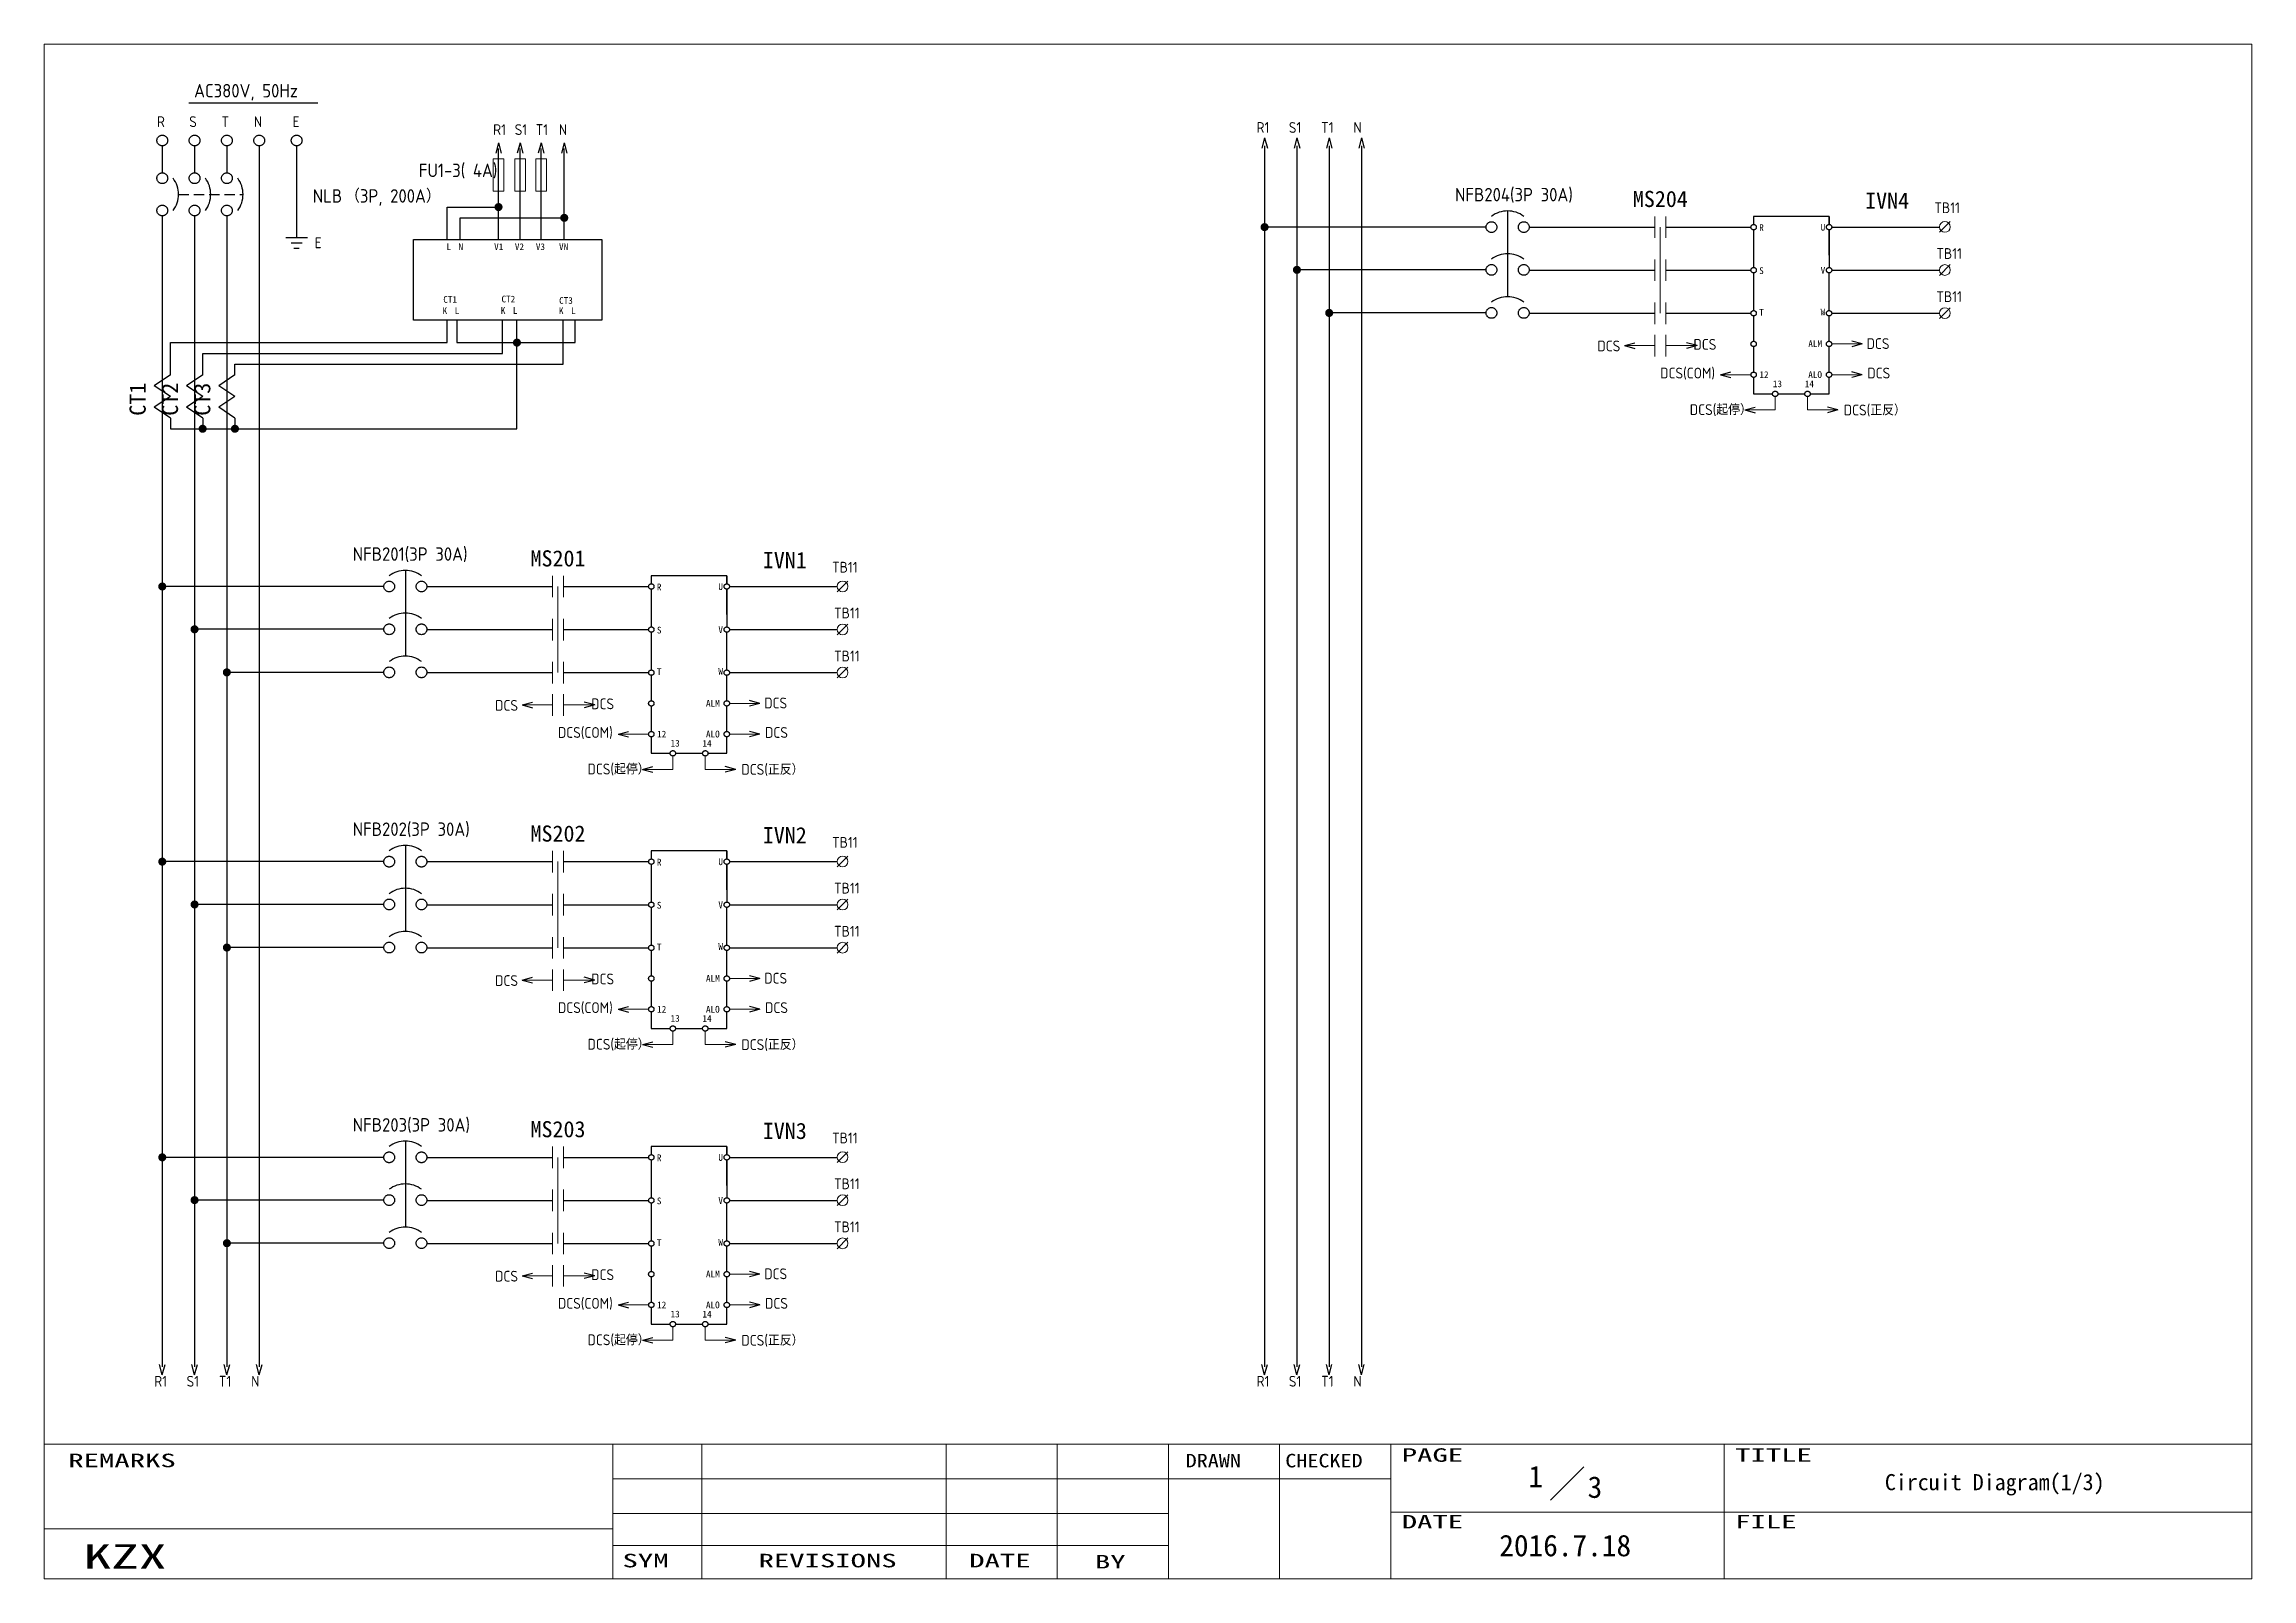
# Model space of a CAD drawing. Extents: x -176 to 1279, y -463 to 285.
# Drawn here: x -176 to 234, y -462.8 to -177.8 of the extents above; entities that cross this region are included whole.
import ezdxf
from ezdxf.enums import TextEntityAlignment as Align

# ---------------------------------------------------------------- set-up
doc = ezdxf.new("R2010")
doc.units = 0
doc.header["$LTSCALE"] = 0.3
doc.header["$MEASUREMENT"] = 0
doc.linetypes.add('HIDDEN', pattern=[9.525, 6.35, -3.175])
doc.linetypes.add('実線', pattern=[20001, 20000, -1])
doc.layers.get('0').update_dxf_attribs({"linetype": '実線'})
for name, color, linetype, lineweight in [('01図枠', 5, 'CONTINUOUS', 9), ('02接続図', 7, 'CONTINUOUS', 5), ('10外形', 7, 'CONTINUOUS', 9)]:
    doc.layers.add(name, color=color, linetype=linetype, lineweight=lineweight)
for name, color, linetype in [('04部品記号', 3, 'CONTINUOUS'), ('05線番', 4, 'CONTINUOUS'), ('BLOCK', 7, 'CONTINUOUS'), ('図形１', 7, '実線')]:
    doc.layers.add(name, color=color, linetype=linetype)
doc.styles.add('電気標準', font='ISOCP.shx', dxfattribs={"height": 2.5, "bigfont": 'extfont.shx'})
doc.styles.add('ＭＳＰゴシック', font='')
doc.styles.get('ＭＳＰゴシック').set_extended_font_data('SimSun')

msp = doc.modelspace()

# ---------------------------------------------------------------- texts
at = {"layer": '01図枠', "linetype": 'Continuous', "lineweight": 5, "style": 'ＭＳＰゴシック'}
for s, height, width, p in [('PAGE', 2.513, 1.666667, (76.1, -438.6)), ('TITLE', 2.513, 1.666667, (138.01, -438.6)), ('REMARKS', 2.513, 1.666667, (-171.54, -439.6)), ('DRAWN', 2.513, 1.2, (35.97, -439.63)), ('CHECKED', 2.513, 1.2, (54.47, -439.63)), ('DATE', 2.513, 1.666667, (76.1, -450.98)), ('FILE', 2.513, 1.666667, (138.01, -450.98)), ('KZX', 4.523, 1.666667, (-168.7, -456.44)), ('SYM', 2.513, 1.666667, (-68.62, -458.2))]:
    msp.add_text(s, height=height, dxfattribs=dict(at, width=width)).set_placement(p, align=Align.TOP_LEFT)
at = {"layer": '01図枠', "linetype": 'Continuous', "lineweight": 5, "style": 'ＭＳＰゴシック', "width": 1.666667}
for s, p in [('REVISIONS', (-30.53, -458.2)), ('DATE', (1.47, -458.2)), ('BY', (21.97, -458.41))]:
    msp.add_text(s, height=2.513, dxfattribs=at).set_placement(p, align=Align.TOP_CENTER)
at = {"layer": '02接続図', "style": 'ＭＳＰゴシック'}
for s, p in [('1', (100.97, -443.84)), ('3', (111.97, -445.84)), ('2016.7.18', (106.45, -456.69))]:
    msp.add_text(s, height=4, dxfattribs=at).set_placement(p, align=Align.MIDDLE)
msp.add_text('Circuit Diagram(1/3)', height=3, dxfattribs=at).set_placement((165.81, -444.89), align=Align.MIDDLE_LEFT)
at = {"layer": '04部品記号', "linetype": 'Continuous', "style": 'ＭＳＰゴシック'}
for s, p in [('MS204', (124.12, -206.59)), ('IVN4', (166.24, -206.91)), ('MS201', (-80.6, -273.34)), ('IVN1', (-38.48, -273.66)), ('MS202', (-80.6, -324.44)), ('IVN2', (-38.48, -324.75)), ('MS203', (-80.6, -379.34)), ('IVN3', (-38.48, -379.66))]:
    msp.add_text(s, height=3, dxfattribs=at).set_placement(p, align=Align.MIDDLE_CENTER)
at = {"layer": '04部品記号', "style": 'ＭＳＰゴシック'}
for s, p in [('CT1', (-158.67, -246.85)), ('CT2', (-152.67, -246.85)), ('CT3', (-146.67, -246.85))]:
    msp.add_text(s, height=3, rotation=90, dxfattribs=at).set_placement(p, align=Align.MIDDLE_LEFT)
at = {"layer": '05線番', "style": 'ＭＳＰゴシック'}
for s, p in [('R', (142.48, -211.91)), ('U', (153.89, -211.84)), ('L', (-101.32, -215.46)), ('N', (-99.07, -215.46)), ('V1', (-92.46, -215.46)), ('V2', (-88.61, -215.46)), ('V3', (-84.71, -215.46)), ('VN', (-80.41, -215.46)), ('S', (142.48, -219.91)), ('V', (153.89, -219.84)), ('CT1', (-101.9, -225.25)), ('CT2', (-91.09, -225.18)), ('CT3', (-80.39, -225.45)), ('K', (-102.04, -227.35)), ('L', (-99.78, -227.35)), ('K', (-91.23, -227.31)), ('L', (-88.98, -227.31)), ('K', (-80.43, -227.36)), ('L', (-78.18, -227.36)), ('T', (142.48, -227.65)), ('W', (153.89, -227.58)), ('ALM', (151.6, -233.49)), ('12', (142.52, -239.22)), ('13', (145.02, -240.92)), ('14', (150.94, -240.94)), ('ALO', (151.59, -239.22)), ('R', (-62.24, -278.66)), ('U', (-50.82, -278.59)), ('S', (-62.24, -286.66)), ('V', (-50.82, -286.59)), ('T', (-62.24, -294.4)), ('W', (-50.82, -294.33)), ('ALM', (-53.12, -300.24)), ('12', (-62.19, -305.97)), ('13', (-59.69, -307.67)), ('14', (-53.78, -307.69)), ('ALO', (-53.12, -305.97)), ('R', (-62.24, -329.75)), ('U', (-50.82, -329.68)), ('S', (-62.24, -337.75)), ('V', (-50.82, -337.68)), ('T', (-62.24, -345.49)), ('W', (-50.82, -345.42)), ('ALM', (-53.12, -351.33)), ('12', (-62.19, -357.07)), ('ALO', (-53.12, -357.07)), ('13', (-59.69, -358.76)), ('14', (-53.78, -358.79)), ('R', (-62.24, -384.66)), ('U', (-50.82, -384.59)), ('S', (-62.24, -392.66)), ('V', (-50.82, -392.59)), ('T', (-62.24, -400.4)), ('W', (-50.82, -400.33)), ('ALM', (-53.12, -406.24)), ('12', (-62.19, -411.97)), ('13', (-59.69, -413.67)), ('14', (-53.78, -413.69)), ('ALO', (-53.12, -411.97))]:
    msp.add_text(s, height=1.25, dxfattribs=at).set_placement(p, align=Align.MIDDLE_LEFT)
at = {"layer": '図形１', "color": 7, "linetype": '実線', "style": '電気標準'}
for s, height, p in [('AC380V, 50Hz', 2.5, (-148.18, -187.74)), ('R', 2, (-155.09, -193.24)), ('S', 2, (-149.09, -193.24)), ('T', 2, (-143.09, -193.24)), ('N', 2, (-137.09, -193.24)), ('E', 2, (-129.89, -193.24)), ('R1', 2, (49.12, -194.32)), ('S1', 2, (55.12, -194.32)), ('T1', 2, (61.12, -194.32)), ('N', 2, (67.12, -194.32)), ('R1', 2, (-92.65, -194.71)), ('S1', 2, (-88.64, -194.71)), ('T1', 2, (-84.74, -194.71)), ('N', 2, (-80.45, -194.71)), ('TB11', 2, (175.01, -209.23)), ('TB11', 2, (175.38, -217.73)), ('TB11', 2, (175.38, -225.73)), ('DCS', 2, (112.43, -234.89)), ('DCS', 2, (130.27, -234.6)), ('DCS', 2, (162.42, -234.45)), ('DCS(COM)', 2, (124.09, -239.93)), ('DCS', 2, (162.56, -239.93)), ('DCS(起停）', 2, (129.59, -246.71)), ('DCS(正反）', 2, (158.18, -246.79)), ('TB11', 2, (-29.7, -275.98)), ('TB11', 2, (-29.33, -284.48)), ('TB11', 2, (-29.33, -292.48)), ('DCS', 2, (-42.3, -301.2)), ('DCS', 2, (-92.28, -301.64)), ('DCS', 2, (-74.44, -301.35)), ('DCS(COM)', 2, (-80.62, -306.67)), ('DCS', 2, (-42.15, -306.67)), ('DCS(起停）', 2, (-75.12, -313.46)), ('DCS(正反）', 2, (-46.54, -313.53)), ('TB11', 2, (-29.7, -327.08)), ('TB11', 2, (-29.33, -335.58)), ('TB11', 2, (-29.33, -343.58)), ('DCS', 2, (-92.28, -352.74)), ('DCS', 2, (-74.44, -352.44)), ('DCS', 2, (-42.3, -352.3)), ('DCS(COM)', 2, (-80.62, -357.77)), ('DCS', 2, (-42.15, -357.77)), ('DCS(起停）', 2, (-75.12, -364.56)), ('DCS(正反）', 2, (-46.54, -364.63)), ('TB11', 2, (-29.7, -381.98)), ('TB11', 2, (-29.33, -390.48)), ('TB11', 2, (-29.33, -398.48)), ('DCS', 2, (-92.28, -407.64)), ('DCS', 2, (-74.44, -407.35)), ('DCS', 2, (-42.3, -407.2)), ('DCS(COM)', 2, (-80.62, -412.68)), ('DCS', 2, (-42.15, -412.68)), ('DCS(起停）', 2, (-75.12, -419.46)), ('DCS(正反）', 2, (-46.54, -419.54)), ('R1', 2, (-155.59, -427.15)), ('S1', 2, (-149.59, -427.15)), ('T1', 2, (-143.59, -427.15)), ('N', 2, (-137.59, -427.15)), ('R1', 2, (49.12, -427.15)), ('S1', 2, (55.12, -427.15)), ('T1', 2, (61.12, -427.15)), ('N', 2, (67.12, -427.15))]:
    msp.add_text(s, height=height, dxfattribs=at).set_placement(p)
at = {"layer": '図形１', "color": 4, "style": '電気標準'}
for s, p in [('FU1-3( 4A)', (-106.45, -202.53)), ('NLB', (-126.14, -207.28)), ('（3P, 200A）', (-120.14, -207.28)), ('NFB204(3P 30A)', (85.98, -207.04)), ('NFB201(3P 30A)', (-118.73, -273.79)), ('NFB202(3P 30A)', (-118.73, -324.88)), ('NFB203(3P 30A)', (-118.73, -379.79))]:
    msp.add_text(s, height=2.5, dxfattribs=at).set_placement(p)
at = {"layer": '図形１', "color": 7, "linetype": '実線', "style": '電気標準'}
msp.add_text('E', height=2, dxfattribs=at).set_placement((-125.14, -215.74), align=Align.CENTER)

# ---------------------------------------------------------------- blocks, each defined once
blk = doc.blocks.new('矢印（右向）')
at = {"layer": 'BLOCK'}
for q in [(-1.93, 0.52), (-1.93, -0.52)]:
    blk.add_line((0, 0), q, dxfattribs=at)

# ---------------------------------------------------------------- linework, layer by layer
for p, q in [((-91.65, -214.1), (-91.65, -197.21)), ((-87.64, -214.1), (-87.64, -197.21)), ((-83.74, -214.1), (-83.74, -197.21)), ((-79.45, -214.1), (-79.45, -197.21)), ((-101.18, -214.1), (-101.18, -208.1)), ((-101.18, -208.1), (-91.65, -208.1)), ((95.76, -208.82), (95.76, -224.76)), ((-98.75, -214.1), (-98.75, -210.1)), ((-98.75, -210.1), (-79.45, -210.1)), ((91.76, -211.82), (50.62, -211.82)), ((99.76, -211.82), (123.11, -211.82)), ((125.11, -211.82), (140.95, -211.82)), ((141.45, -209.82), (141.45, -211.32)), ((155.46, -209.82), (141.45, -209.82)), ((141.45, -212.32), (141.45, -219.32)), ((155.46, -211.32), (155.46, -209.82)), ((155.46, -209.82), (155.46, -211.32)), ((155.46, -217.02), (155.46, -212.32)), ((155.46, -212.32), (155.46, -219.32)), ((155.96, -211.82), (157.96, -211.82)), ((155.96, -211.82), (175.96, -211.82)), ((-107.46, -214.1), (-72.46, -214.1)), ((-107.46, -229.1), (-107.46, -214.1)), ((-72.46, -214.1), (-72.46, -229.1)), ((91.76, -219.76), (56.62, -219.76)), ((99.76, -219.82), (123.11, -219.82)), ((125.11, -219.82), (140.95, -219.82)), ((141.45, -220.32), (141.45, -227.32)), ((155.46, -227.32), (155.46, -220.32)), ((155.96, -219.82), (175.96, -219.82)), ((-72.46, -229.1), (-107.46, -229.1)), ((-101.21, -233.27), (-101.21, -229.1)), ((-99.36, -229.1), (-99.36, -233.27)), ((-90.89, -235.27), (-90.89, -229.1)), ((-88.23, -249.27), (-88.23, -229.1)), ((-79.67, -237.27), (-79.67, -229.1)), ((-77.43, -233.27), (-77.43, -229.1)), ((91.76, -227.76), (62.62, -227.76)), ((99.76, -227.82), (123.11, -227.82)), ((125.11, -227.82), (140.95, -227.82)), ((141.45, -228.32), (141.45, -233.02)), ((155.46, -233.02), (155.46, -228.32)), ((155.96, -227.82), (175.96, -227.82)), ((-152.59, -239.27), (-152.59, -233.27)), ((-152.59, -233.27), (-101.21, -233.27)), ((-99.36, -233.27), (-77.43, -233.27)), ((-146.59, -239.27), (-146.59, -235.27)), ((-146.59, -235.27), (-90.89, -235.27)), ((-140.59, -239.27), (-140.59, -237.27)), ((-140.59, -237.27), (-79.67, -237.27)), ((141.45, -234.02), (141.45, -238.73)), ((155.46, -238.73), (155.46, -234.02)), ((141.45, -239.73), (141.45, -242.79)), ((155.46, -242.79), (155.46, -239.73)), ((141.45, -242.79), (144.95, -242.79)), ((145.95, -242.79), (150.96, -242.79)), ((151.96, -242.79), (155.46, -242.79)), ((-152.59, -247.27), (-152.59, -249.27)), ((-152.59, -249.27), (-88.23, -249.27)), ((-146.59, -247.27), (-146.59, -249.27)), ((-140.59, -247.27), (-140.59, -249.27)), ((-112.95, -278.56), (-154.09, -278.56)), ((-108.95, -275.56), (-108.95, -291.51)), ((-104.95, -278.56), (-81.6, -278.56)), ((-79.6, -278.56), (-63.77, -278.56)), ((-63.27, -276.56), (-63.27, -278.06)), ((-49.25, -276.56), (-63.27, -276.56)), ((-49.25, -278.06), (-49.25, -276.56)), ((-49.25, -276.56), (-49.25, -278.06)), ((-48.75, -278.56), (-46.75, -278.56)), ((-48.75, -278.56), (-28.75, -278.56)), ((-63.27, -279.06), (-63.27, -286.06)), ((-49.25, -283.77), (-49.25, -279.06)), ((-49.25, -279.06), (-49.25, -286.06)), ((-112.95, -286.51), (-148.09, -286.51)), ((-104.95, -286.56), (-81.6, -286.56)), ((-79.6, -286.56), (-63.77, -286.56)), ((-48.75, -286.56), (-28.75, -286.56)), ((-63.27, -287.06), (-63.27, -294.06)), ((-49.25, -294.06), (-49.25, -287.06)), ((-112.95, -294.51), (-142.09, -294.51)), ((-104.95, -294.56), (-81.6, -294.56)), ((-79.6, -294.56), (-63.77, -294.56)), ((-63.27, -295.06), (-63.27, -299.77)), ((-49.25, -299.77), (-49.25, -295.06)), ((-48.75, -294.56), (-28.75, -294.56)), ((-63.27, -300.77), (-63.27, -305.48)), ((-49.25, -305.48), (-49.25, -300.77)), ((-63.27, -306.48), (-63.27, -309.54)), ((-49.25, -309.54), (-49.25, -306.48)), ((-63.27, -309.54), (-59.77, -309.54)), ((-58.77, -309.54), (-53.75, -309.54)), ((-52.75, -309.54), (-49.25, -309.54)), ((-108.95, -326.66), (-108.95, -342.61)), ((-63.27, -327.66), (-63.27, -329.16)), ((-49.25, -327.66), (-63.27, -327.66)), ((-49.25, -329.16), (-49.25, -327.66)), ((-49.25, -327.66), (-49.25, -329.16)), ((-112.95, -329.66), (-154.09, -329.66)), ((-104.95, -329.66), (-81.6, -329.66)), ((-79.6, -329.66), (-63.77, -329.66)), ((-63.27, -330.16), (-63.27, -337.16)), ((-49.25, -334.87), (-49.25, -330.16)), ((-49.25, -330.16), (-49.25, -337.16)), ((-48.75, -329.66), (-46.75, -329.66)), ((-48.75, -329.66), (-28.75, -329.66)), ((-112.95, -337.61), (-148.09, -337.61)), ((-104.95, -337.66), (-81.6, -337.66)), ((-79.6, -337.66), (-63.77, -337.66)), ((-63.27, -338.16), (-63.27, -345.16)), ((-49.25, -345.16), (-49.25, -338.16)), ((-48.75, -337.66), (-28.75, -337.66)), ((-112.95, -345.61), (-142.09, -345.61)), ((-104.95, -345.66), (-81.6, -345.66)), ((-79.6, -345.66), (-63.77, -345.66)), ((-63.27, -346.16), (-63.27, -350.87)), ((-49.25, -350.87), (-49.25, -346.16)), ((-48.75, -345.66), (-28.75, -345.66)), ((-63.27, -351.87), (-63.27, -356.57)), ((-49.25, -356.57), (-49.25, -351.87)), ((-63.27, -357.57), (-63.27, -360.64)), ((-63.27, -360.64), (-59.77, -360.64)), ((-58.77, -360.64), (-53.75, -360.64)), ((-52.75, -360.64), (-49.25, -360.64)), ((-49.25, -360.64), (-49.25, -357.57)), ((-112.95, -384.57), (-154.09, -384.57)), ((-108.95, -381.57), (-108.95, -397.51)), ((-104.95, -384.57), (-81.6, -384.57)), ((-79.6, -384.57), (-63.77, -384.57)), ((-63.27, -382.57), (-63.27, -384.07)), ((-49.25, -382.57), (-63.27, -382.57)), ((-63.27, -385.07), (-63.27, -392.07)), ((-49.25, -384.07), (-49.25, -382.57)), ((-49.25, -382.57), (-49.25, -384.07)), ((-49.25, -389.77), (-49.25, -385.07)), ((-49.25, -385.07), (-49.25, -392.07)), ((-48.75, -384.57), (-46.75, -384.57)), ((-48.75, -384.57), (-28.75, -384.57)), ((-112.95, -392.51), (-148.09, -392.51)), ((-104.95, -392.57), (-81.6, -392.57)), ((-79.6, -392.57), (-63.77, -392.57)), ((-63.27, -393.07), (-63.27, -400.07)), ((-49.25, -400.07), (-49.25, -393.07)), ((-48.75, -392.57), (-28.75, -392.57)), ((-112.95, -400.51), (-142.09, -400.51)), ((-104.95, -400.57), (-81.6, -400.57)), ((-79.6, -400.57), (-63.77, -400.57)), ((-63.27, -401.07), (-63.27, -405.77)), ((-49.25, -405.77), (-49.25, -401.07)), ((-48.75, -400.57), (-28.75, -400.57)), ((-63.27, -406.77), (-63.27, -411.48)), ((-49.25, -411.48), (-49.25, -406.77)), ((-63.27, -412.48), (-63.27, -415.54)), ((-49.25, -415.54), (-49.25, -412.48)), ((-63.27, -415.54), (-59.77, -415.54)), ((-58.77, -415.54), (-53.75, -415.54)), ((-52.75, -415.54), (-49.25, -415.54))]:
    msp.add_line(p, q)
at = {"color": 7, "linetype": 'HIDDEN'}
msp.add_line((-151.09, -205.74), (-139.09, -205.74), dxfattribs=at)
for centre in [(141.45, -211.82), (155.46, -211.82), (141.45, -219.82), (155.46, -219.82), (141.45, -227.82), (155.46, -227.82), (141.45, -233.52), (155.46, -233.52), (141.45, -239.23), (155.46, -239.23), (145.45, -242.79), (151.46, -242.79), (-63.27, -278.56), (-49.25, -278.56), (-63.27, -286.56), (-49.25, -286.56), (-63.27, -294.56), (-49.25, -294.56), (-63.27, -300.27), (-49.25, -300.27), (-63.27, -305.98), (-49.25, -305.98), (-59.27, -309.54), (-53.25, -309.54), (-63.27, -329.66), (-49.25, -329.66), (-63.27, -337.66), (-49.25, -337.66), (-63.27, -345.66), (-49.25, -345.66), (-63.27, -351.37), (-49.25, -351.37), (-63.27, -357.07), (-49.25, -357.07), (-59.27, -360.64), (-53.25, -360.64), (-63.27, -384.57), (-49.25, -384.57), (-63.27, -392.57), (-49.25, -392.57), (-63.27, -400.57), (-49.25, -400.57), (-63.27, -406.27), (-49.25, -406.27), (-63.27, -411.98), (-49.25, -411.98), (-59.27, -415.54), (-53.25, -415.54)]:
    msp.add_circle(centre, 0.5)
at = {"layer": '01図枠', "linetype": 'Continuous', "lineweight": 5}
for p, q in [((-176.03, -462.84), (-176.03, -177.84)), ((-176.03, -177.84), (233.97, -177.84)), ((233.97, -177.84), (233.97, -462.84)), ((-176.03, -437.84), (233.97, -437.84)), ((-70.42, -437.84), (-70.42, -462.84)), ((-53.91, -437.84), (-53.91, -462.84)), ((-8.51, -437.84), (-8.51, -462.84)), ((12.13, -437.84), (12.13, -462.84)), ((32.76, -437.84), (32.76, -462.84)), ((53.4, -462.84), (53.4, -437.84)), ((74.04, -437.84), (74.04, -462.84)), ((135.95, -462.84), (135.95, -437.84)), ((109.89, -442.04), (103.7, -448.23)), ((-70.42, -444.27), (32.76, -444.27)), ((32.76, -444.27), (74.04, -444.27)), ((-70.42, -450.7), (32.76, -450.7)), ((74.04, -450.46), (233.97, -450.46)), ((-70.42, -453.56), (-176.03, -453.56)), ((-70.42, -456.65), (32.76, -456.65)), ((233.97, -462.84), (-176.03, -462.84))]:
    msp.add_line(p, q, dxfattribs=at)
at = {"layer": '02接続図', "linetype": 'Continuous'}
for p, q in [((123.11, -213.82), (123.11, -209.82)), ((124.11, -211.82), (124.11, -227.82)), ((125.11, -213.82), (125.11, -209.82)), ((175.96, -212.79), (177.96, -210.79)), ((123.11, -221.82), (123.11, -217.82)), ((125.11, -221.82), (125.11, -217.82)), ((175.96, -220.79), (177.96, -218.79)), ((123.11, -229.82), (123.11, -225.82)), ((125.11, -229.82), (125.11, -225.82)), ((175.96, -228.79), (177.96, -226.79)), ((123.11, -235.82), (123.11, -231.82)), ((125.11, -235.82), (125.11, -231.82)), ((-81.6, -280.56), (-81.6, -276.56)), ((-80.6, -278.56), (-80.6, -294.56)), ((-79.6, -280.56), (-79.6, -276.56)), ((-28.75, -279.54), (-26.75, -277.54)), ((-81.6, -288.56), (-81.6, -284.56)), ((-79.6, -288.56), (-79.6, -284.56)), ((-28.75, -287.54), (-26.75, -285.54)), ((-81.6, -296.56), (-81.6, -292.56)), ((-79.6, -296.56), (-79.6, -292.56)), ((-28.75, -295.54), (-26.75, -293.54)), ((-81.6, -302.56), (-81.6, -298.56)), ((-79.6, -302.56), (-79.6, -298.56)), ((-81.6, -331.66), (-81.6, -327.66)), ((-79.6, -331.66), (-79.6, -327.66)), ((-80.6, -329.66), (-80.6, -345.66)), ((-28.75, -330.63), (-26.75, -328.63)), ((-81.6, -339.66), (-81.6, -335.66)), ((-79.6, -339.66), (-79.6, -335.66)), ((-28.75, -338.63), (-26.75, -336.63)), ((-81.6, -347.66), (-81.6, -343.66)), ((-79.6, -347.66), (-79.6, -343.66)), ((-28.75, -346.63), (-26.75, -344.63)), ((-81.6, -353.66), (-81.6, -349.66)), ((-79.6, -353.66), (-79.6, -349.66)), ((-81.6, -386.57), (-81.6, -382.57)), ((-80.6, -384.57), (-80.6, -400.57)), ((-79.6, -386.57), (-79.6, -382.57)), ((-28.75, -385.54), (-26.75, -383.54)), ((-81.6, -394.57), (-81.6, -390.57)), ((-79.6, -394.57), (-79.6, -390.57)), ((-28.75, -393.54), (-26.75, -391.54)), ((-81.6, -402.57), (-81.6, -398.57)), ((-79.6, -402.57), (-79.6, -398.57)), ((-28.75, -401.54), (-26.75, -399.54)), ((-81.6, -408.57), (-81.6, -404.57)), ((-79.6, -408.57), (-79.6, -404.57))]:
    msp.add_line(p, q, dxfattribs=at)
for centre in [(176.96, -211.79), (176.96, -219.79), (176.96, -227.79), (-27.75, -278.54), (-27.75, -286.54), (-27.75, -294.54), (-27.75, -329.63), (-27.75, -337.63), (-27.75, -345.63), (-27.75, -384.54), (-27.75, -392.54), (-27.75, -400.54)]:
    msp.add_circle(centre, 1, dxfattribs=at)
at = {"layer": '10外形'}
for p, q in [((-92.65, -205.14), (-92.65, -199.14)), ((-92.65, -199.14), (-91.65, -199.14)), ((-91.65, -199.14), (-90.65, -199.14)), ((-90.65, -199.14), (-90.65, -205.14)), ((-88.64, -205.14), (-88.64, -199.14)), ((-88.64, -199.14), (-87.64, -199.14)), ((-87.64, -199.14), (-86.64, -199.14)), ((-86.64, -199.14), (-86.64, -205.14)), ((-84.74, -205.14), (-84.74, -199.14)), ((-84.74, -199.14), (-83.74, -199.14)), ((-83.74, -199.14), (-82.74, -199.14)), ((-82.74, -199.14), (-82.74, -205.14)), ((-90.65, -205.14), (-92.65, -205.14)), ((-86.64, -205.14), (-88.64, -205.14)), ((-82.74, -205.14), (-84.74, -205.14)), ((155.96, -233.52), (161.61, -233.52)), ((123.11, -233.82), (117.47, -233.82)), ((125.28, -233.82), (130.93, -233.82)), ((140.95, -239.23), (135.3, -239.23)), ((155.96, -239.23), (161.61, -239.23)), ((145.45, -245.77), (139.8, -245.77)), ((145.45, -243.29), (145.45, -245.77)), ((151.46, -243.29), (151.46, -245.77)), ((151.46, -245.77), (157.11, -245.77)), ((-81.6, -300.56), (-87.25, -300.56)), ((-79.44, -300.56), (-73.79, -300.56)), ((-48.75, -300.27), (-43.1, -300.27)), ((-63.77, -305.98), (-69.41, -305.98)), ((-48.75, -305.98), (-43.1, -305.98)), ((-59.27, -310.04), (-59.27, -312.52)), ((-53.25, -310.04), (-53.25, -312.52)), ((-59.27, -312.52), (-64.91, -312.52)), ((-53.25, -312.52), (-47.6, -312.52)), ((-81.6, -351.66), (-87.25, -351.66)), ((-79.44, -351.66), (-73.79, -351.66)), ((-48.75, -351.37), (-43.1, -351.37)), ((-63.77, -357.07), (-69.41, -357.07)), ((-48.75, -357.07), (-43.1, -357.07)), ((-59.27, -363.61), (-64.91, -363.61)), ((-59.27, -361.14), (-59.27, -363.61)), ((-53.25, -361.14), (-53.25, -363.61)), ((-53.25, -363.61), (-47.6, -363.61)), ((-81.6, -406.57), (-87.25, -406.57)), ((-79.44, -406.57), (-73.79, -406.57)), ((-48.75, -406.27), (-43.1, -406.27)), ((-63.77, -411.98), (-69.41, -411.98)), ((-48.75, -411.98), (-43.1, -411.98)), ((-59.27, -416.04), (-59.27, -418.52)), ((-53.25, -416.04), (-53.25, -418.52)), ((-59.27, -418.52), (-64.91, -418.52)), ((-53.25, -418.52), (-47.6, -418.52))]:
    msp.add_line(p, q, dxfattribs=at)
at = {"layer": '図形１'}
for p, q in [((-149.18, -188.74), (-125.18, -188.74)), ((-154.09, -196.74), (-154.09, -201.74)), ((-154.09, -196.74), (-154.09, -201.74)), ((-148.09, -196.74), (-148.09, -201.74)), ((-148.09, -196.74), (-148.09, -201.74)), ((-142.09, -196.74), (-142.09, -201.74)), ((-142.09, -196.74), (-142.09, -201.74)), ((-152.59, -239.27), (-155.59, -241.27)), ((-152.59, -243.27), (-155.59, -241.27)), ((-146.59, -239.27), (-149.59, -241.27)), ((-146.59, -243.27), (-149.59, -241.27)), ((-140.59, -239.27), (-143.59, -241.27)), ((-140.59, -243.27), (-143.59, -241.27)), ((-152.59, -243.27), (-155.59, -245.27)), ((-152.59, -247.27), (-155.59, -245.27)), ((-146.59, -243.27), (-149.59, -245.27)), ((-146.59, -247.27), (-149.59, -245.27)), ((-140.59, -243.27), (-143.59, -245.27)), ((-140.59, -247.27), (-143.59, -245.27))]:
    msp.add_line(p, q, dxfattribs=at)
at = {"layer": '図形１', "color": 7}
for p, q in [((-136.09, -196.74), (-136.09, -423.46)), ((-129.14, -196.74), (-129.14, -213.74)), ((50.62, -196.74), (50.62, -278.56)), ((56.62, -196.74), (56.62, -278.56)), ((62.62, -196.74), (62.62, -278.56)), ((68.62, -196.74), (68.62, -423.46)), ((-154.09, -209.74), (-154.09, -278.56)), ((-148.09, -209.74), (-148.09, -278.56)), ((-142.09, -209.74), (-142.09, -278.56)), ((-131.14, -213.74), (-127.14, -213.74)), ((-130.14, -214.74), (-128.14, -214.74)), ((-129.64, -215.74), (-128.64, -215.74)), ((-154.09, -278.56), (-154.09, -423.46)), ((-148.09, -278.56), (-148.09, -423.46)), ((-142.09, -278.56), (-142.09, -423.46)), ((50.62, -278.56), (50.62, -423.46)), ((56.62, -278.56), (56.62, -423.46)), ((62.62, -278.56), (62.62, -423.46))]:
    msp.add_line(p, q, dxfattribs=at)
at = {"layer": '図形１', "const_width": 0.75}
for points in [[(-92.02, -208.1, 1), (-91.27, -208.1, 1)], [(-79.82, -210.1, 1), (-79.07, -210.1, 1)], [(50.25, -211.82, 1), (51, -211.82, 1)], [(56.25, -219.76, 1), (57, -219.76, 1)], [(62.25, -227.76, 1), (63, -227.76, 1)], [(-88.6, -233.27, 1), (-87.85, -233.27, 1)], [(-146.97, -249.27, 1), (-146.22, -249.27, 1)], [(-140.97, -249.27, 1), (-140.22, -249.27, 1)], [(-154.47, -278.56, 1), (-153.72, -278.56, 1)], [(-148.47, -286.51, 1), (-147.72, -286.51, 1)], [(-142.47, -294.51, 1), (-141.72, -294.51, 1)], [(-154.47, -329.66, 1), (-153.72, -329.66, 1)], [(-148.47, -337.61, 1), (-147.72, -337.61, 1)], [(-142.47, -345.61, 1), (-141.72, -345.61, 1)], [(-154.47, -384.57, 1), (-153.72, -384.57, 1)], [(-148.47, -392.51, 1), (-147.72, -392.51, 1)], [(-142.47, -400.51, 1), (-141.72, -400.51, 1)]]:
    msp.add_lwpolyline(points, format="xyb", close=True, dxfattribs=at)
at = {"layer": '図形１', "color": 7}
for centre in [(-154.09, -195.74), (-148.09, -195.74), (-142.09, -195.74), (-136.09, -195.74), (-129.14, -195.74)]:
    msp.add_circle(centre, 1, dxfattribs=at)
at = {"layer": '図形１'}
for centre in [(-154.09, -202.74), (-148.09, -202.74), (-142.09, -202.74), (-154.09, -208.74), (-148.09, -208.74), (-142.09, -208.74), (92.76, -211.82), (98.76, -211.82), (92.76, -219.76), (98.76, -219.76), (92.76, -227.76), (98.76, -227.76), (-111.95, -278.56), (-105.95, -278.56), (-111.95, -286.51), (-105.95, -286.51), (-111.95, -294.51), (-105.95, -294.51), (-111.95, -329.66), (-105.95, -329.66), (-111.95, -337.61), (-105.95, -337.61), (-111.95, -345.61), (-105.95, -345.61), (-111.95, -384.57), (-105.95, -384.57), (-111.95, -392.51), (-105.95, -392.51), (-111.95, -400.51), (-105.95, -400.51)]:
    msp.add_circle(centre, 1, dxfattribs=at)
for centre, start, end in [((-156.09, -205.74), 323.1301, 36.8699), ((-150.09, -205.74), 323.1301, 36.8699), ((-144.09, -205.74), 323.1301, 36.8699), ((95.76, -213.82), 53.1301, 126.8699), ((95.76, -221.76), 53.1301, 126.8699), ((95.76, -229.76), 53.1301, 126.8699), ((-108.95, -280.56), 53.1301, 126.8699), ((-108.95, -288.51), 53.1301, 126.8699), ((-108.95, -296.51), 53.1301, 126.8699), ((-108.95, -331.66), 53.1301, 126.8699), ((-108.95, -339.61), 53.1301, 126.8699), ((-108.95, -347.61), 53.1301, 126.8699), ((-108.95, -386.57), 53.1301, 126.8699), ((-108.95, -394.51), 53.1301, 126.8699), ((-108.95, -402.51), 53.1301, 126.8699)]:
    msp.add_arc(centre, 5, start, end, dxfattribs=at)

# ---------------------------------------------------------------- block references
at = {"layer": '図形１', "color": 7}
for p, rotation in [((-91.65, -196.14), 90), ((-87.64, -196.14), 90), ((-83.74, -196.14), 90), ((-79.45, -196.14), 90), ((117.47, -233.82), 180), ((135.3, -239.23), 180), ((139.8, -245.77), 180), ((-87.25, -300.56), 180), ((-69.41, -305.98), 180), ((-64.91, -312.52), 180), ((-87.25, -351.66), 180), ((-69.41, -357.07), 180), ((-64.91, -363.61), 180), ((-87.25, -406.57), 180), ((-69.41, -411.98), 180), ((-64.91, -418.52), 180), ((-154.09, -424.96), 270), ((-148.09, -424.96), 270), ((-142.09, -424.96), 270), ((-136.09, -424.96), 270), ((50.62, -424.96), 270), ((56.62, -424.96), 270), ((62.62, -424.96), 270), ((68.62, -424.96), 270)]:
    msp.add_blockref('矢印（右向）', p, dxfattribs=dict(at, rotation=rotation))
at = {"layer": '図形１', "color": 7, "xscale": -1}
for p, rotation in [((50.62, -195.24), 270), ((56.62, -195.24), 270), ((62.62, -195.24), 270), ((68.62, -195.24), 270), ((130.93, -233.82), 180), ((161.61, -233.52), 180), ((161.61, -239.23), 180), ((157.11, -245.77), 180), ((-73.79, -300.56), 180), ((-43.1, -300.27), 180), ((-43.1, -305.98), 180), ((-47.6, -312.52), 180), ((-73.79, -351.66), 180), ((-43.1, -351.37), 180), ((-43.1, -357.07), 180), ((-47.6, -363.61), 180), ((-43.1, -406.27), 180), ((-73.79, -406.57), 180), ((-43.1, -411.98), 180), ((-47.6, -418.52), 180)]:
    msp.add_blockref('矢印（右向）', p, dxfattribs=dict(at, rotation=rotation))

msp.set_redraw_order([(e.dxf.handle, doc.entitydb.next_handle()) for e in msp.query("TEXT MTEXT ATTDEF DIMENSION ARC_DIMENSION")])  # texts and dimensions are drawn at this point

doc.saveas('drawing.dxf')
